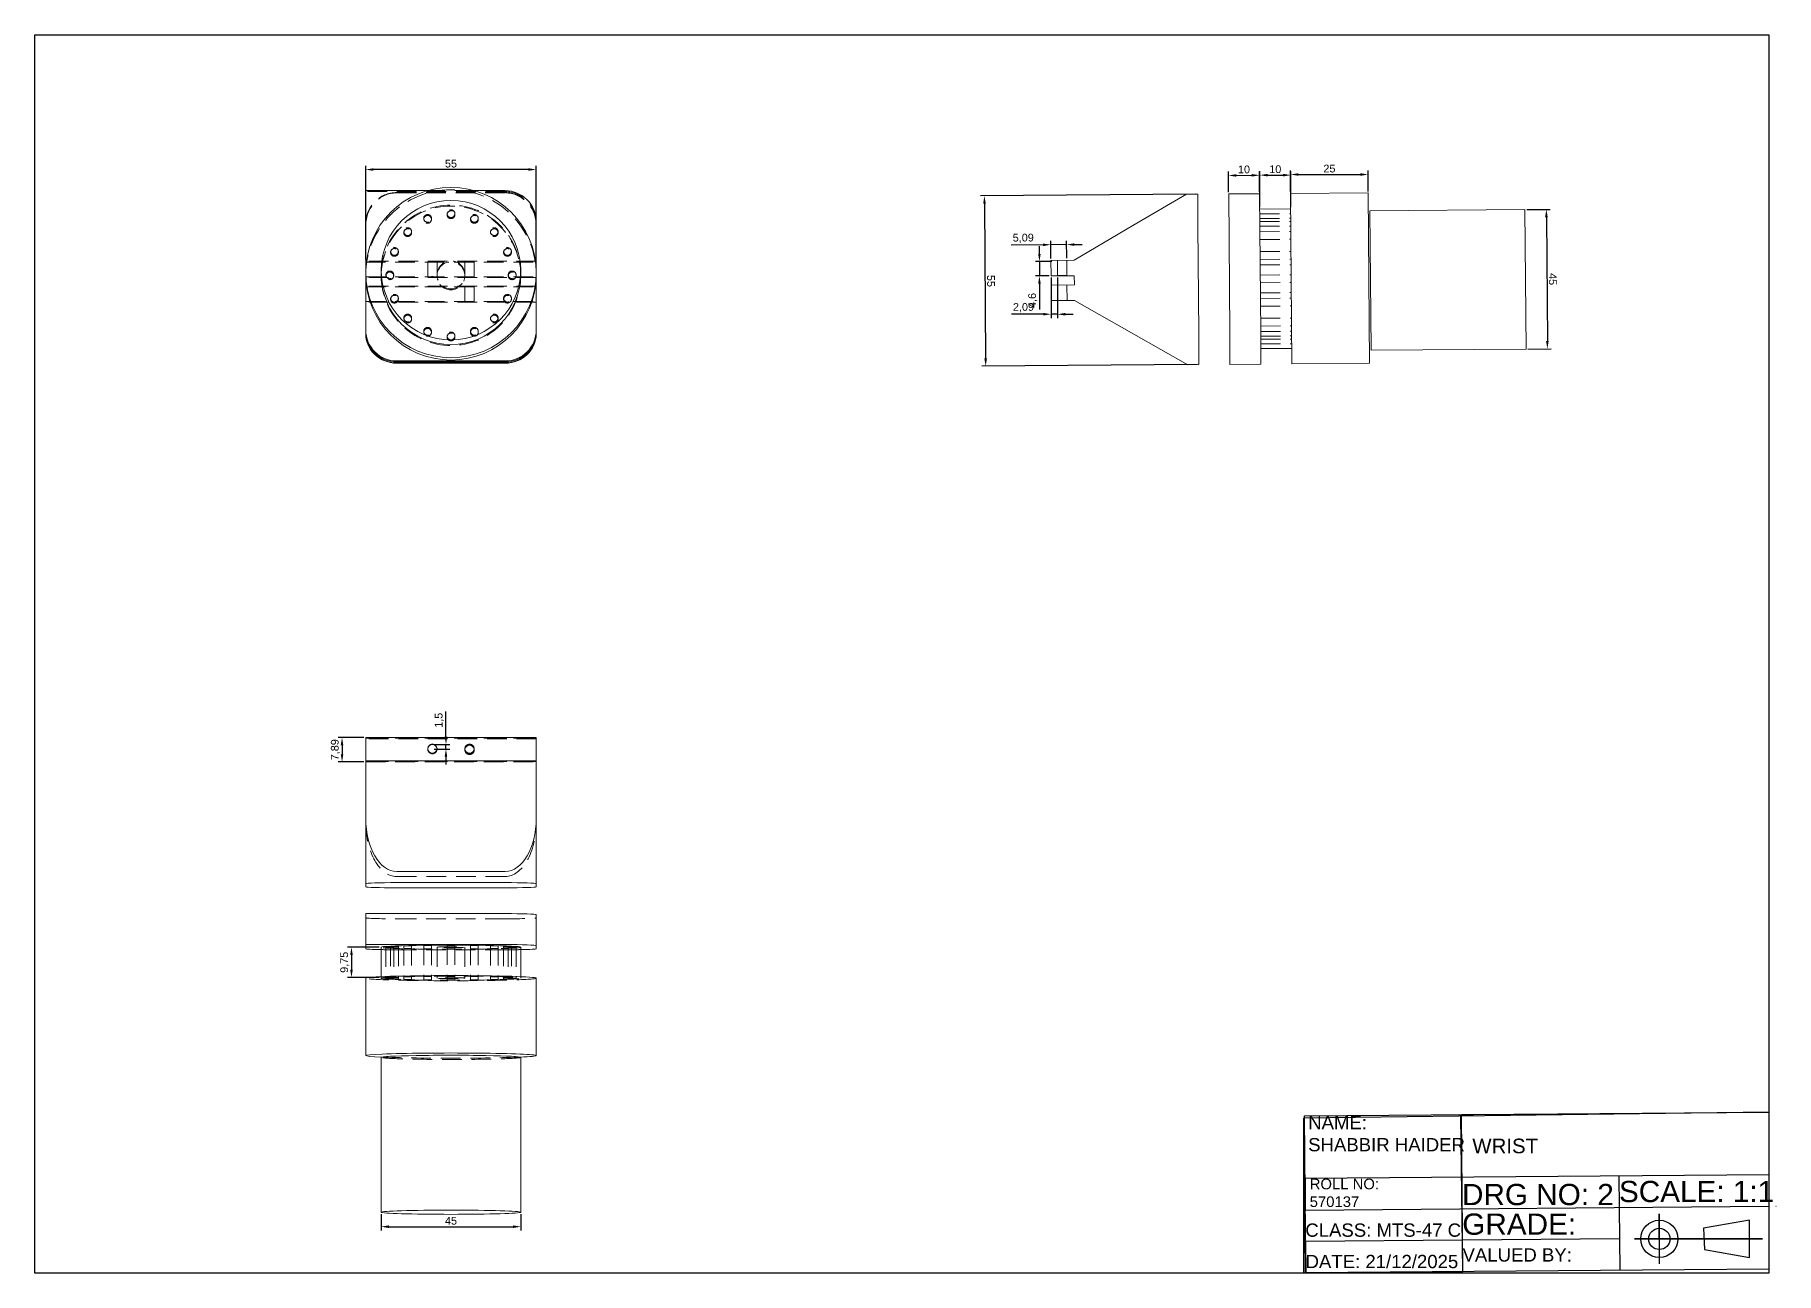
# Paper-space layout 'Layout1' of a CAD drawing. Header units: millimetres. Extents: x -141 to 421, y -103 to 296.
import ezdxf

# ---------------------------------------------------------------- set-up
doc = ezdxf.new("R2010")
doc.units = ezdxf.units.MM
doc.linetypes.add('HIDDENX2', pattern=[19.049999999999997, 12.7, -6.35])
doc.styles.get("Standard").update_dxf_attribs({"font": 'arial.ttf'})
doc.dimstyles.new('ISO-25', dxfattribs={"dimtxt": 2.5, "dimasz": 2.5, "dimexe": 1.25, "dimexo": 0.625, "dimtad": 1, "dimtxsty": 'Standard', "dimcen": 2.5, "dimadec": 0, "dimazin": 0, "dimtfac": 1, "dimtmove": 0, "dimatfit": 3, "dimfxl": 1, "dimarcsym": 0})

psp = doc.layouts.get("Layout1")

# ---------------------------------------------------------------- texts
at = {"attachment_point": 1}
for s, width, insert, char_height in [('NAME:\\PSHABBIR HAIDER', 50.79837299221261, (270.0947308598596, -52.63652309040127, 0.3510653999882087), 4.287210078065931), ('WRIST', 202.0871539170682, (323.0521701880758, -59.98055770981274, 3.895856875229136), 4.715931085872522), ('ROLL NO:\\P570137', 50.71652946169959, (270.5885685906687, -72.89039746287114, 0.3510653999882605), 3.429768062452742), ('ROLL NO:\\P570137', 50.71652946169959, (270.5885685906686, -72.89039746287112, 0.3510653999882605), 3.429768062452742), ('DRG NO: 2', 50.7165294616976, (319.7203725258026, -74.5823253185172, 0.351065399988169), 6.859536124905484), ('DRG NO: 2', 50.7165294616976, (319.7203725258025, -74.58232531851719, 0.351065399988169), 6.859536124905484), ('SCALE: 1:1', 50.71652946169563, (370.3550584569861, -73.6050972500208, 0.351065399988212), 6.859536124905484), ('SCALE: 1:1', 50.71652946169563, (370.355058456986, -73.60509725002079, 0.351065399988212), 6.859536124905484), ('GRADE:', 50.71652946169784, (319.8022160563155, -84.13829147545749, 0.35106539998819), 6.859536124905484), ('GRADE:', 50.71652946169784, (319.8022160563154, -84.13829147545748, 0.35106539998819), 6.859536124905484), ('CLASS: MTS-47 C', 50.71652946169873, (269.1675301251302, -87.36209745182657, 0.3510653999882605), 4.287210078065931), ('CLASS: MTS-47 C', 50.71652946169873, (269.16753012513, -87.36209745182656, 0.3510653999882605), 4.287210078065931), ('VALUED BY:', 50.71652946169843, (319.8840595868287, -95.36362574182293, 0.3510653999881878), 4.287210078065931), ('VALUED BY:', 50.71652946169843, (319.8840595868286, -95.36362574182291, 0.3510653999881878), 4.287210078065931), ('DATE: 21/12/2025', 50.71652946169878, (269.2493736556429, -97.48903463805982, 0.3510653999882417), 4.287210078065931), ('DATE: 21/12/2025', 50.71652946169878, (269.2493736556428, -97.4890346380598, 0.3510653999882417), 4.287210078065931)]:
    psp.add_mtext_dynamic_manual_height_columns(s, width=width, gutter_width=0.8574420156131856, heights=[0], dxfattribs=dict(at, insert=insert, char_height=char_height))

# ---------------------------------------------------------------- blocks, each defined once
blk = doc.blocks.new('A$Ce92154c6')
at = {"color": 0, "linetype": 'Continuous', "lineweight": 0}
for p, q in [((6.81979916004002, 125.6382978548224), (6.81979916004002, 140.6313862925624)), ((6.81979916004002, 140.6313862925622), (116.8197991600405, 140.6313862925622)), ((116.8197991600405, 125.6382978548224), (116.8197991600405, 140.6313862925624)), ((6.819799160040475, 125.6382978548224), (6.819799160040475, 88.21851277162)), ((116.8197991600405, 125.638297854822), (6.81979916004002, 125.638297854822)), ((116.8197991600405, 88.21851277162), (116.8197991600405, 125.6382978548224)), ((6.819799160040475, 88.21851277161977), (6.819799160040475, 46.34293447726418)), ((116.8197991600405, 46.34293447726418), (116.8197991600405, 88.21851277161977)), ((6.819799160040475, 44.21819597754416), (6.819799160040475, 46.34293447726441)), ((26.81979916004047, 54.20052633234536), (96.81979916004047, 54.20052633234536)), ((26.81979916004047, 46.95000262004146), (96.81979916004047, 46.95000262004146)), ((116.8197991600405, 46.34293447726418), (116.8197991600405, 44.21819597754393)), ((96.81979916004047, 43.61112783476688), (26.81979916004047, 43.61112783476688)), ((6.819799160040475, 26.95921803638817), (6.819799160040475, 6.968433452735098)), ((96.81979916004047, 26.95921803638817), (6.819799160040475, 26.95921803638817)), ((116.8197991600405, 6.361365309957819), (116.8197991600405, 26.35214989361089)), ((6.819799160040475, 6.968433452735098), (6.819799160040475, 4.236626810237794)), ((96.81979916004047, 6.968433452735098), (6.819799160040475, 6.968433452735098)), ((16.81979916004047, -13.73192951050282), (16.81979916004047, 5.298996060098034)), ((106.8197991600405, -13.73192951050282), (106.8197991600405, 5.298996060098034)), ((116.8197991600405, 4.236626810237794), (116.8197991600405, 6.361365309958046)), ((6.819799160040475, -14.69178852355503), (6.819799160040475, -64.66874998268804)), ((116.8197991600405, -14.69178852355503), (116.8197991600405, -64.66874998268804)), ((16.81979916004047, -165.7677849039308), (16.81979916004047, -65.81386198566474)), ((106.8197991600405, -165.7677849039308), (106.8197991600405, -65.81386198566497))]:
    blk.add_line(p, q, dxfattribs=at)
at = {"color": 0, "linetype": 'HIDDENX2', "lineweight": 0}
for p, q in [((116.8197991600405, 140.327852221174), (6.81979916004002, 140.327852221174)), ((6.81979916004002, 140.1457317783406), (116.81979916004, 140.1457317783406)), ((116.8197991600405, 139.8421977069518), (6.81979916004002, 139.8421977069518)), ((6.81979916004002, 125.3347637834333), (116.8197991600405, 125.3347637834333)), ((116.8197991600405, 125.1526433406002), (6.81979916004002, 125.1526433406002)), ((6.81979916004002, 124.8491092692116), (116.8197991600405, 124.8491092692116)), ((46.81979916004093, 133.1526433406004), (46.81979916004093, 133.4488906931749)), ((52.81979916004093, 133.1526433406004), (52.81979916004093, 133.4488906931749)), ((70.81979916004093, 133.4488906931786), (70.81979916004047, 133.1453566217904)), ((70.81979916004047, 132.9632361789575), (70.81979916004002, 132.6597021075695)), ((76.81979916004093, 133.4488906931713), (76.81979916004047, 133.1453566217831)), ((76.81979916004047, 132.9632361789502), (76.81979916004002, 132.6597021075622)), ((96.81979916004047, 50.86165154707078), (26.81979916004047, 50.86165154707078)), ((26.81979916004047, 23.62034325111381), (96.81979916004047, 23.62034325111381)), ((19.85364319057271, 5.298996060098034), (19.85364319057271, -14.69178852355526)), ((22.8578254329509, 5.75742490453581), (22.8578254329509, -14.23335967911726)), ((24.85364319057271, 5.298996060098034), (24.85364319057271, -14.69178852355526)), ((26.81979916004047, 3.629558667460515), (96.81979916004047, 3.629558667460515)), ((27.8578254329509, 5.75742490453581), (27.8578254329509, -14.23335967911726)), ((31.41301264666345, 6.146062113075686), (31.41301264666345, -13.84472247057738)), ((36.41301264666345, 6.146062113075686), (36.41301264666345, -13.84472247057738)), ((44.21675513138734, 6.405741193722861), (44.21675513138734, -13.58504338993043)), ((49.21675513138734, 6.405741193722861), (49.21675513138734, -13.58504338993043)), ((52.81979916004047, 5.298996060098034), (52.81979916004047, -14.69178852355526)), ((59.31979916003866, 6.496928360445054), (59.31979916003866, -13.49385622320824)), ((64.31979916003866, 6.496928360445054), (64.31979916003866, -13.49385622320824)), ((70.81979916004047, 5.298996060098034), (70.81979916004047, -14.69178852355526)), ((74.42284318869042, 6.405741193722861), (74.42284318869042, -13.58504338993043)), ((79.42284318869042, 6.405741193722861), (79.42284318869042, -13.58504338993043)), ((87.22658567341477, 6.146062113075914), (87.22658567341477, -13.84472247057738)), ((92.22658567341477, 6.146062113075914), (92.22658567341477, -13.84472247057738)), ((95.78177288712732, 5.75742490453581), (95.78177288712732, -14.23335967911726)), ((98.78595512950596, 5.298996060098034), (98.78595512950596, -14.69178852355503)), ((100.7817728871273, 5.75742490453581), (100.7817728871273, -14.23335967911726)), ((103.785955129506, 5.298996060098034), (103.785955129506, -14.69178852355526)), ((16.81979916004047, -14.69178852355503), (16.81979916004047, -13.73192951050282)), ((22.85782543295181, -14.23335967911726), (22.85782543295181, -15.15021736799281)), ((27.85782543295181, -14.23335967911726), (27.85782543295181, -15.15021736799281)), ((31.41301264666436, -13.84472247057738), (31.41301264666436, -15.53885457653291)), ((36.41301264666436, -13.84472247057738), (36.41301264666436, -15.53885457653291)), ((44.21675513138871, -13.58504338993043), (44.21675513138871, -15.79853365718009)), ((49.21675513138871, -13.58504338993043), (49.21675513138871, -15.79853365718009)), ((59.31979916004047, -13.49385622320824), (59.31979916004047, -15.88972082390228)), ((64.31979916004047, -13.49385622320824), (64.31979916004047, -15.88972082390228)), ((74.42284318869179, -13.58504338993043), (74.42284318869179, -15.79853365717986)), ((79.42284318869179, -13.58504338993043), (79.42284318869179, -15.79853365718009)), ((87.22658567341568, -13.84472247057738), (87.22658567341568, -15.53885457653291)), ((92.22658567341568, -13.84472247057738), (92.22658567341568, -15.53885457653291)), ((95.78177288712823, -14.23335967911726), (95.78177288712823, -15.15021736799281)), ((100.7817728871282, -14.23335967911726), (100.7817728871282, -15.15021736799281)), ((106.8197991600405, -14.69178852355503), (106.8197991600405, -13.73192951050282))]:
    blk.add_line(p, q, dxfattribs=at)
at = {"color": 0, "linetype": 'Continuous', "lineweight": 0, "extrusion": (0, 0, -1)}
for centre, major_axis, ratio, start_param, end_param in [((49.81979916004093, 133.4488906931749), (3, 0), 0.9995392291826581, -3.141592653589826, 3.14159265358976), ((73.81979916004047, 132.9632361789538), (-2.999999999999968, -2.626232564750808e-13), 0.9995392291826594, 0.08106850136900495, 3.060524152222861), ((26.81979916004047, 88.21851277161977), (0, 34.01798643927472), 0.5879242745805036, -3.141592653589793, -1.570796326794897), ((96.81979916004047, 88.21851277161977), (0, 34.01798643927472), 0.5879242745805036, 1.570796326794897, 3.141592653589793), ((26.81979916004093, 46.34293447726418), (-20.00000000000045, 1.380313148677476e-14), 0.03035340713885975, -2.467892556978768e-11, 1.570796326770172), ((96.81979916004002, 46.34293447726418), (20.00000000000045, -1.380313148677476e-14), 0.03035340713885975, -1.570796326794873, -2.242650509742816e-14), ((26.81979916004093, 44.21819597754416), (-20.00000000000045, 1.380313148677476e-14), 0.03035340713885975, -1.570796326794873, -2.242650509742816e-14), ((96.81979916004002, 44.21819597754416), (20.00000000000045, -1.380313148677476e-14), 0.03035340713885975, -2.467892556978768e-11, 1.570796326770172), ((26.81979916003957, 4.236626810237794), (-19.99999999999933, 0), 0.03035340713885976, -1.047197551196575, 5.395683899678261e-14), ((61.81979916004047, 5.298996060098034), (-45, 6.901565743387419e-15), 0.03035340713885992, -5.484501741648273e-12, 3.141592653584309), ((96.81979916004002, 6.361365309957819), (20.00000000000045, -1.380313148677476e-14), 0.03035340713885975, -1.570796326794873, -2.242650509742816e-14), ((96.81979916004138, 4.236626810237794), (19.99999999999932, 6.90156574338738e-15), 0.03035340713885976, 1.233943549222712e-11, 1.047197551208969), ((61.81979916004047, -14.69178852355503), (-55, 1.380313148677484e-14), 0.03035340713885993, -8.974154752650065e-12, 3.141592653580819), ((61.81979916004047, -65.81386198566497), (-45, 6.901565743387419e-15), 0.03035340713885992, -5.484501741648273e-12, 3.141592653584309), ((61.81979916004047, -165.7677849039308), (-45, 0), 0.03035340713885992, -3.141592653589793, 3.141592653589793)]:
    blk.add_ellipse(centre, major_axis=major_axis, ratio=ratio, start_param=start_param, end_param=end_param, dxfattribs=at)
at = {"color": 0, "linetype": 'Continuous', "lineweight": 0}
for centre, major_axis, ratio, start_param, end_param in [((49.81979916004093, 133.1526433406004), (3.000000000000098, 3.666511538824579e-14), 0.9995392291826581, 0.04941743072345279, 3.092175222866304), ((73.81979916004047, 133.1453566217867), (3.000000000000073, -2.064737270046635e-13), 0.9995392291826594, 0.05063396568982214, 3.090958687897039), ((73.81979916004002, 132.6597021075659), (2.999999999999934, -6.781242234410456e-13), 0.9995392291826598, 0.1319748400666673, 3.009617813521226), ((96.81979916004002, 26.35214989361111), (20.00000000000045, 1.441517274559514e-14), 0.03035340713885972, -2.467892556978768e-11, 1.570796326770172), ((61.81979916004047, -64.66874998268804), (55, 0), 0.03035340713885993, 0, 3.76516088786303), ((61.81979916004548, -64.66874998268804), (54.99999999999493, -1.110223024625157e-16), 0.03035340713885992, -0.6235682342732858, 9.103828801926284e-15)]:
    blk.add_ellipse(centre, major_axis=major_axis, ratio=ratio, start_param=start_param, end_param=end_param, dxfattribs=at)
at = {"color": 0, "linetype": 'Continuous', "lineweight": 0, "extrusion": (0, 0, -1)}
blk.add_ellipse((73.81979916004093, 133.4488906931747), major_axis=(-3, -2.271589333853334e-13), ratio=0.9995392291826581, dxfattribs=at)
at = {"color": 0, "linetype": 'HIDDENX2', "lineweight": 0}
for centre, major_axis, ratio, start_param, end_param in [((49.81979916004093, 133.1526433406007), (-3, -1.13634454144478e-13), 0.9995392291826583, -3.819167204710538e-14, 3.191010084313159), ((49.81979916042337, 133.1526433405929), (-3.000000000382214, 1.573741137406159e-14), 0.9995392291826583, -0.04941743071966886, -2.484845662564794e-12), ((73.81979916004002, 132.6597021075659), (-2.999999999999939, 7.889799924498675e-12), 0.9995392291826576, -0.1319748400661807, 3.141592653592481), ((73.81979916004047, 133.1453566217867), (-3.000000000000075, 7.644135324724743e-12), 0.9995392291826574, -0.05063396569024103, 3.141592653592424), ((73.81979916001865, 132.659702107564), (3.000000000021146, 2.073828788136724e-12), 0.9995392291826583, -9.769962616701378e-15, 0.1319748400654707), ((73.8197991596503, 133.1453566217783), (3.000000000390401, 8.735648662356751e-12), 0.9995392291826583, -3.463895836830488e-14, 0.05063396568305104), ((26.81979916004047, 86.09377427189975), (0, 35.23212272482912), 0.5676637810388134, 1.570796326794897, 3.141592653589793), ((96.81979916004047, 86.09377427189975), (0, 35.23212272482912), 0.5676637810388134, -3.141592653589793, -1.570796326794897), ((26.81979916004093, 24.22741139389086), (-20.00000000000045, -1.441517274559514e-14), 0.03035340713885972, -2.467892556978768e-11, 1.570796326770172), ((96.81979916004002, 24.22741139389086), (20.00000000000045, 1.319109022795436e-14), 0.03035340713885972, -1.570796326794873, -2.242650509742816e-14), ((22.35364319057271, 5.298996060098034), (-2.5, 0), 0.03035340713885992, -1.570796326794897, 4.71238898038469), ((25.3578254329509, 5.75742490453581), (2.5, 0), 0.03035340713885992, -1.570796326794897, 4.71238898038469), ((25.35782543295181, 4.840567215660258), (2.5, 0), 0.03035340713885992, -1.570796326794897, 4.71238898038469), ((33.91301264666345, 6.146062113075686), (2.5, 0), 0.03035340713885992, -1.570796326794897, 4.71238898038469), ((33.91301264666436, 4.451930007120382), (-2.5, 0), 0.03035340713885992, -1.570796326794897, 4.71238898038469), ((46.71675513138734, 6.405741193722861), (-2.5, 0), 0.03035340713885992, -1.570796326794897, 4.71238898038469), ((46.71675513138871, 4.192250926473207), (-2.5, 0), 0.03035340713885992, -1.570796326794897, 4.71238898038469), ((61.81979916004047, 5.298996060098034), (-9, 0), 0.03035340713885992, -1.570796326794897, 4.71238898038469), ((61.81979916003866, 6.496928360445054), (2.5, 0), 0.03035340713885992, -1.570796326794897, 4.71238898038469), ((61.81979916004047, 4.101063759751014), (2.5, 0), 0.03035340713885992, -1.570796326794897, 4.71238898038469), ((76.92284318869042, 6.405741193722861), (2.5, 0), 0.03035340713885992, -1.570796326794897, 4.71238898038469), ((98.28177288712732, 5.75742490453581), (2.5, 0), 0.03035340713885992, -1.570796326794897, 4.71238898038469), ((61.81979916004047, -64.66874998268804), (54.99999999999979, 1.720845688168993e-13), 0.03035340713885993, -2.518024419316675, -0.6235682342733564)]:
    blk.add_ellipse(centre, major_axis=major_axis, ratio=ratio, start_param=start_param, end_param=end_param, dxfattribs=at)
at = {"color": 0, "linetype": 'HIDDENX2', "lineweight": 0, "extrusion": (0, 0, -1)}
for centre, major_axis, ratio, start_param, end_param in [((73.81979916004047, 132.963236178954), (3, 1.351415019372101e-13), 0.9995392291826571, -2.842170943040401e-14, 3.222661154958674), ((73.8197991601578, 132.9632361789584), (2.999999999882675, -4.132805209167145e-14), 0.9995392291826581, -0.08106850136876087, 1.400740634593944e-12), ((61.81979916004047, 5.298996060098034), (45, 0), 0.03035340713885992, 0, 3.141592653589793), ((26.81979916003957, 4.236626810237567), (-19.99999999999681, 1.674627947109559e-17), 0.03035340713885976, -1.570796326794942, -1.047197551196555), ((96.81979916004138, 4.236626810237567), (-19.99999999999677, 6.289413434501512e-14), 0.03035340713885976, -2.094395102393269, -1.570796326794882), ((61.81979916004002, -14.69178852355503), (55.00000000000045, 0), 0.03035340713885992, 0, 3.141592653589793), ((61.81979916004047, -14.69178852355503), (-45, 0), 0.03035340713885992, -3.141592653589793, 3.141592653589793), ((22.35364319057271, -14.69178852355503), (2.5, 0), 0.03035340713885992, -4.71238898038469, 1.570796326794897), ((25.3578254329509, -14.23335967911726), (-2.5, 0), 0.03035340713885992, -4.71238898038469, 1.570796326794897), ((25.35782543295181, -15.15021736799281), (-2.5, 0), 0.03035340713885992, -4.71238898038469, 1.570796326794897), ((33.91301264666345, -13.84472247057738), (-2.5, 0), 0.03035340713885992, -4.71238898038469, 1.570796326794897), ((33.91301264666436, -15.53885457653291), (2.5, 0), 0.03035340713885992, -4.71238898038469, 1.570796326794897), ((46.71675513138734, -13.58504338993043), (2.5, 0), 0.03035340713885992, -4.71238898038469, 1.570796326794897), ((46.71675513138871, -15.79853365717986), (2.5, 0), 0.03035340713885992, -4.71238898038469, 1.570796326794897), ((61.81979916004047, -14.69178852355503), (9, 0), 0.03035340713885992, -4.71238898038469, 1.570796326794897), ((61.81979916003866, -13.49385622320824), (-2.5, 0), 0.03035340713885992, -4.71238898038469, 1.570796326794897), ((61.81979916004047, -15.88972082390205), (-2.5, 0), 0.03035340713885992, -4.71238898038469, 1.570796326794897), ((76.92284318869042, -13.58504338993043), (-2.5, 0), 0.03035340713885992, -4.71238898038469, 1.570796326794897), ((76.92284318869179, -15.79853365717986), (2.5, 0), 0.03035340713885992, -3.141592653589793, 3.141592653589793), ((89.72658567341477, -13.84472247057738), (-2.5, 0), 0.03035340713885992, -3.141592653589793, 3.141592653589793), ((89.72658567341568, -15.53885457653291), (-2.5, 0), 0.03035340713885992, -3.141592653589793, 3.141592653589793), ((98.28177288712732, -14.23335967911726), (-2.5, 0), 0.03035340713885992, -4.71238898038469, 1.570796326794897), ((98.28177288712823, -15.15021736799281), (2.5, 0), 0.03035340713885992, -3.141592653589793, 3.141592653589793), ((101.285955129506, -14.69178852355503), (2.5, 0), 0.03035340713885992, -3.141592653589793, 3.141592653589793), ((61.81979916004047, -65.81386198566497), (45, 0), 0.03035340713885992, 0, 3.141592653589793)]:
    blk.add_ellipse(centre, major_axis=major_axis, ratio=ratio, start_param=start_param, end_param=end_param, dxfattribs=at)
at = {"color": 0, "linetype": 'HIDDENX2', "lineweight": 0}
for centre, major_axis in [((76.92284318869179, 4.192250926473207), (2.5, 0)), ((89.72658567341477, 6.146062113075914), (-2.5, 0)), ((89.72658567341568, 4.451930007120382), (-2.5, 0)), ((98.28177288712823, 4.840567215660258), (2.5, 0)), ((101.285955129506, 5.298996060098034), (2.5, 0))]:
    blk.add_ellipse(centre, major_axis=major_axis, ratio=0.03035340713885992, dxfattribs=at)
blk = doc.blocks.new('A$Cf4b55c4f')
at = {"color": 0, "linetype": 'Continuous', "lineweight": 0, "extrusion": (-2.220446049250313e-16, 1, -2.220446049250312e-16)}
for p, q in [((-1641.441812806615, 584.2120580188956), (-1621.451028222962, 584.8191261616728)), ((-1621.451028222962, 584.8191261616729), (-1618.719221580464, 494.8605955352336)), ((-1601.460243639309, 585.426194304451), (-1551.483282180176, 586.943864661394)), ((-1601.460243639309, 585.426194304451), (-1598.121368854034, 475.4768790943585)), ((-1548.144407394901, 476.9945494513015), (-1551.483282180176, 586.943864661394)), ((-1702.701107541846, 562.3425528749978), (-1668.683121102572, 583.3848103255975)), ((-1661.432597390268, 583.6049898761183), (-1668.683121102572, 583.3848103255974)), ((-1661.432597390268, 583.6049898761185), (-1660.825529247491, 563.6142052924653)), ((-1641.441812806615, 584.2120580188956), (-1638.710006164118, 494.2535273924564)), ((-1601.15670956792, 575.4308020126243), (-1621.147494151573, 574.8237338698472)), ((-1450.080713187544, 578.4661427265103), (-1550.03463610581, 575.4308020126243)), ((-1550.03463610581, 575.4308020126243), (-1547.302829463313, 485.4722713861852)), ((-1450.080713187544, 578.4661427265103), (-1447.348906545047, 488.5076121000711)), ((-1740.120892625049, 539.1960696793379), (-1702.701107541847, 562.3425528749976)), ((-1658.700790747771, 493.6464592496792), (-1660.825529247491, 563.6142052924653)), ((-1740.120892625049, 539.1960696793379), (-1755.113981062789, 538.7407685722551)), ((-1754.810446991401, 528.7453762804286), (-1755.113981062789, 538.7407685722551)), ((-1739.817358553661, 529.2006773875115), (-1754.810446991401, 528.7453762804287)), ((-1739.635238110827, 523.2034420124158), (-1739.81735855366, 529.2006773875115)), ((-1739.635238110827, 523.2034420124158), (-1754.628326548567, 522.748140905333)), ((-1754.324792477179, 512.752748613506), (-1754.628326548567, 522.7481409053325)), ((-1739.331704039439, 513.208049720589), (-1754.324792477179, 512.7527486135061)), ((-1700.576369042126, 492.3748068322117), (-1739.331704039439, 513.2080497205889)), ((-1618.719221580464, 494.8605955352338), (-1618.112153437687, 474.8698109515806)), ((-1665.344246317297, 473.4354951155051), (-1700.576369042126, 492.3748068322117)), ((-1658.700790747771, 493.6464592496792), (-1658.093722604994, 473.655674666026)), ((-1638.10293802134, 474.2627428088033), (-1638.710006164118, 494.2535273924565)), ((-1598.424902925423, 485.4722713861852), (-1618.415687509076, 484.865203243408)), ((-1447.348906545047, 488.5076121000711), (-1547.302829463313, 485.4722713861852)), ((-1665.344246317297, 473.435495115505), (-1658.093722604994, 473.6556746660259)), ((-1638.10293802134, 474.2627428088032), (-1618.112153437688, 474.8698109515803)), ((-1598.121368854034, 475.4768790943585), (-1548.144407394901, 476.9945494513015))]:
    blk.add_line(p, q, dxfattribs=at)
at = {"color": 0, "linetype": 'HIDDENX2', "lineweight": 0, "extrusion": (-2.220446049250313e-16, 1, -2.220446049250312e-16)}
for p, q in [((-1621.055406648519, 571.7912877461068), (-1601.064622064865, 572.398355888884)), ((-1620.964219481797, 568.7884897432356), (-1600.973434898143, 569.3955578860127)), ((-1620.903639612824, 566.7935916001935), (-1600.912855029171, 567.4006597429707)), ((-1620.812452446102, 563.7907935973222), (-1600.821667862449, 564.3978617400994)), ((-1620.70454040115, 560.2372445101277), (-1600.713755817496, 560.8443126529048)), ((-1620.552773365455, 555.2395483642143), (-1600.561988781802, 555.8466165069915)), ((-1620.31590319261, 547.4394016162929), (-1600.325118608956, 548.0464697590701)), ((-1620.164136156915, 542.4417054703796), (-1600.173351573262, 543.0487736131568)), ((-1620.054771494575, 538.8403216192714), (-1600.063986910921, 539.4473897620486)), ((-1750.633855798375, 529.1123817909993), (-1750.930103150949, 538.8678220644738)), ((-1747.635238110827, 529.2034420124158), (-1750.633855798375, 529.1123817909993)), ((-1750.633855798376, 529.1123817909993), (-1750.626569079561, 528.8724297726494)), ((-1744.636620423279, 529.2945022338324), (-1747.635238110827, 529.2034420124158)), ((-1744.636620423279, 529.2945022338324), (-1744.932867775854, 539.0499425073069)), ((-1744.63662042328, 529.2945022338324), (-1744.629333704466, 529.0545502154825)), ((-1619.857474348172, 532.3433166295828), (-1599.866689764518, 532.9503847723599)), ((-1750.444448636728, 522.8751943975515), (-1750.140914565341, 512.8798021057269)), ((-1744.447213261632, 523.0573148403846), (-1744.143679190245, 513.06192254856)), ((-1619.705707312477, 527.3456204836694), (-1599.714922728825, 527.9526886264466)), ((-1619.508410166075, 520.8486154939835), (-1599.517625582422, 521.4556836367607)), ((-1619.399045503734, 517.2472316428729), (-1599.408260920081, 517.85429978565)), ((-1619.24727846804, 512.2495354969595), (-1599.256493884387, 512.8566036397367)), ((-1619.010408295194, 504.4493887490383), (-1599.019623711541, 505.0564568918155)), ((-1618.8586412595, 499.451692603125), (-1598.867856675847, 500.0587607459022)), ((-1618.750729214547, 495.8981435159311), (-1598.759944630894, 496.5052116587083)), ((-1618.659542047825, 492.8953455130605), (-1598.668757464172, 493.5024136558377)), ((-1618.598962178853, 490.9004473700178), (-1598.6081775952, 491.507515512795)), ((-1618.50777501213, 487.8976493671472), (-1598.516990428477, 488.5047175099244))]:
    blk.add_line(p, q, dxfattribs=at)
blk = doc.blocks.new('A$C9f28d425')
at = {"color": 0, "linetype": 'Continuous', "lineweight": 0, "extrusion": (0, 1, -2.220446049250313e-16)}
for p, q in [((2997.985749788844, 625.2811543725103), (2997.985749788844, 572.4312352671852)), ((3037.842754719961, 625.2811543725103), (2997.985749788844, 625.2811543725103)), ((3087.985749788844, 625.2811543725103), (3068.128744857728, 625.2811543725103)), ((3107.985749788844, 572.4312352671853), (3107.985749788844, 605.2903697888572)), ((3007.985749788844, 573.9489056241281), (3007.985749788844, 570.9135649102421)), ((3097.985749788844, 573.9489056241281), (3097.985749788844, 570.9135649102421)), ((2997.985749788844, 570.9135649102421), (2997.985749788844, 572.4312352671851)), ((2997.985749788844, 570.9135649102421), (2997.985749788844, 535.322623746071)), ((3107.985749788844, 570.9135649102421), (3107.985749788844, 572.4312352671851)), ((3107.985749788844, 535.3226237460711), (3107.985749788844, 570.9135649102423)), ((2997.985749788844, 535.3226237460711), (2997.985749788844, 534.715555603294)), ((2997.985749788844, 534.1084874605166), (2997.985749788844, 534.7155556032938)), ((2997.985749788844, 534.1084874605166), (2997.985749788844, 532.8368350430491)), ((3107.985749788844, 534.7155556032939), (3107.985749788844, 535.322623746071)), ((3107.985749788844, 534.7155556032936), (3107.985749788844, 534.1084874605165)), ((3107.985749788844, 532.8368350430491), (3107.985749788844, 534.1084874605166)), ((3017.985749788844, 515.3318391624179), (3087.985749788844, 515.3318391624179)), ((3017.985749788844, 514.7247710196406), (3087.985749788844, 514.7247710196406)), ((3087.985749788844, 514.1177028768633), (3017.985749788844, 514.1177028768633)), ((3087.985749788844, 513.8975233263424), (3017.985749788844, 513.8975233263424))]:
    blk.add_line(p, q, dxfattribs=at)
at = {"color": 0, "linetype": 'HIDDENX2', "lineweight": 0, "extrusion": (0, 1, -2.220446049250313e-16)}
for p, q in [((3087.985749788844, 624.674086229733), (2997.985749788844, 624.674086229733)), ((3017.985749788844, 624.0670180869557), (3087.985749788844, 624.0670180869557)), ((3017.985749788844, 623.8468385364348), (3087.985749788844, 623.8468385364348)), ((3068.128744857728, 625.2811543725103), (3037.842754719961, 625.2811543725103)), ((3035.382705760191, 606.7516698811163), (3035.382705760191, 607.3587380238935)), ((3040.382705760191, 606.7516698811163), (3040.382705760191, 607.3587380238935)), ((3050.485749788842, 609.7544678839876), (3050.485749788842, 610.3615360267647)), ((3055.485749788842, 609.7544678839876), (3055.485749788842, 610.3615360267647)), ((3065.588793817494, 606.751669881117), (3065.588793817494, 607.3587380238941)), ((3070.588793817494, 606.751669881117), (3070.588793817494, 607.3587380238941)), ((3022.578963275467, 598.2004246480084), (3022.578963275467, 598.8074927907855)), ((3027.578963275467, 598.2004246480084), (3027.578963275467, 598.8074927907855)), ((3078.392536302219, 598.2004246480097), (3078.392536302219, 598.8074927907869)), ((3083.392536302219, 598.2004246480097), (3083.392536302219, 598.8074927907869)), ((3014.023776061755, 585.4025817541736), (3014.023776061755, 586.0096498969508)), ((3019.023776061755, 585.4025817541736), (3019.023776061755, 586.0096498969508)), ((3086.947723515931, 585.4025817541752), (3086.947723515931, 586.0096498969524)), ((3091.947723515931, 585.4025817541752), (3091.947723515931, 586.0096498969524)), ((3107.985749788844, 579.6580978901753), (2997.985749788844, 579.6580978901753)), ((2997.985749788844, 579.2027967830924), (3107.985749788844, 579.2027967830924)), ((3037.985749788845, 569.6654702232532), (3037.985749788845, 579.4209104967275)), ((3043.985749788845, 570.913564910242), (3043.985749788845, 579.4209104967277)), ((3061.985749788845, 579.4209104967277), (3061.985749788844, 570.913564910242)), ((3067.985749788845, 579.4209104967255), (3067.985749788844, 569.4255182049031)), ((2997.985749788844, 569.6627055983489), (3107.985749788844, 569.6627055983489)), ((3107.985749788844, 569.207404491266), (2997.985749788844, 569.207404491266)), ((3107.985749788844, 563.665470223253), (2997.985749788844, 563.665470223253)), ((2997.985749788844, 563.21016911617), (3107.985749788844, 563.21016911617)), ((3007.985749788844, 570.9135649102421), (3007.985749788844, 570.306496767465)), ((3011.019593819376, 570.3064967674635), (3011.019593819376, 570.9135649102407)), ((3016.019593819376, 570.3064967674635), (3016.019593819376, 570.9135649102407)), ((3043.985749788844, 570.3064967674649), (3043.985749788844, 570.913564910242)), ((3043.985749788845, 569.6654702232532), (3043.985749788845, 570.3064967674649)), ((3061.985749788844, 570.3064967674649), (3061.985749788844, 570.913564910242)), ((3061.985749788844, 570.3064967674649), (3061.985749788844, 569.4255182049034)), ((3061.985749788844, 563.4282828298054), (3061.985749788844, 553.4328905379808)), ((3067.985749788844, 563.4282828298052), (3067.985749788844, 553.4328905379806)), ((3089.95190575831, 570.3064967674653), (3089.95190575831, 570.9135649102425)), ((3094.95190575831, 570.3064967674653), (3094.95190575831, 570.9135649102425)), ((3097.985749788844, 570.9135649102421), (3097.985749788844, 570.306496767465)), ((2997.985749788844, 553.6700779314264), (3107.985749788844, 553.6700779314264)), ((3107.985749788844, 553.2147768243434), (2997.985749788844, 553.2147768243434)), ((3014.023776061756, 555.2104117807536), (3014.023776061756, 555.8174799235308)), ((3019.023776061756, 555.2104117807536), (3019.023776061756, 555.8174799235308)), ((3086.947723515932, 555.2104117807552), (3086.947723515932, 555.8174799235323)), ((3091.947723515932, 555.2104117807552), (3091.947723515932, 555.8174799235323)), ((3022.578963275468, 542.4125688869191), (3022.578963275468, 543.0196370296962)), ((3027.578963275468, 542.4125688869191), (3027.578963275468, 543.0196370296962)), ((3078.392536302219, 542.4125688869204), (3078.392536302219, 543.0196370296976)), ((3083.392536302219, 542.4125688869204), (3083.392536302219, 543.0196370296976)), ((3035.382705760192, 533.8613236538118), (3035.382705760192, 534.468391796589)), ((3040.382705760192, 533.8613236538118), (3040.382705760192, 534.468391796589)), ((3050.485749788844, 530.8585256509413), (3050.485749788844, 531.4655937937184)), ((3055.485749788844, 530.8585256509413), (3055.485749788844, 531.4655937937184)), ((3065.588793817496, 533.8613236538125), (3065.588793817496, 534.4683917965897)), ((3070.588793817496, 533.8613236538125), (3070.588793817496, 534.4683917965897))]:
    blk.add_line(p, q, dxfattribs=at)
at = {"color": 0, "linetype": 'Continuous', "lineweight": 0}
for centre, major_axis, ratio, start_param, end_param in [((3052.985749788844, 572.4312352671851), (-55, 0), 0.9995392291826581, -3.141592653589793, 3.141592653589793), ((3017.985749788845, 534.7155556032943), (-20.00000000000045, -4.545192304764644e-13), 0.9995392291826584, 0, 1.570796326794851), ((3017.985749788844, 532.8368350430491), (-20, 0), 0.9469655858353294, 0, 1.570796326794897), ((3087.985749788844, 534.7155556032943), (20.00000000000045, 4.545564026793602e-13), 0.9995392291826584, -1.570796326794897, -4.551914400963142e-14), ((3087.985749788844, 532.8368350430491), (-20, 0), 0.9469655858353294, -4.71238898038469, -3.141592653589793)]:
    blk.add_ellipse(centre, major_axis=major_axis, ratio=ratio, start_param=start_param, end_param=end_param, dxfattribs=at)
at = {"color": 0, "linetype": 'HIDDENX2', "lineweight": 0, "extrusion": (7.006492321624085e-46, -2.220446049250312e-16, -1)}
blk.add_ellipse((3052.985749788844, 570.9135649102421), major_axis=(-55, 4.54537816577912e-13), ratio=0.9995392291826581, start_param=0, end_param=3.141592653589793, dxfattribs=at)
at = {"color": 0, "linetype": 'HIDDENX2', "lineweight": 0, "extrusion": (-1.401298464324817e-45, -2.220446049250313e-16, -1)}
for centre, major_axis, start_param, end_param in [((3017.985749788845, 604.0762335033022), (-20.00000000000045, 4.545378165779123e-13), 0, 1.570796326794851), ((3087.985749788844, 604.0762335033022), (20.00000000000045, -4.545378165779123e-13), -1.570796326794897, -4.551914400963142e-14)]:
    blk.add_ellipse(centre, major_axis=major_axis, ratio=0.9995392291826584, start_param=start_param, end_param=end_param, dxfattribs=at)
at = {"color": 0, "linetype": 'HIDDENX2', "lineweight": 0}
for centre, major_axis, ratio, start_param, end_param in [((3017.985749788844, 602.8045810858351), (0, -21.04225745059975), 0.950468363337602, -3.141592653589793, -1.570796326794897), ((3087.985749788844, 604.6833016460795), (20.00000000000045, 4.545192304764644e-13), 0.9995392291826584, 0, 1.570796326794851), ((3087.985749788844, 602.8045810858351), (0, -21.04225745059975), 0.950468363337602, 1.570796326794897, 3.141592653589793), ((3037.882705760191, 606.7516698811163), (-2.5, 0), 0.9995392291826581, -1.570796326794897, 4.71238898038469), ((3052.985749788842, 609.7544678839876), (2.5, 0), 0.9995392291826581, -1.570796326794897, 4.71238898038469), ((3068.088793817494, 606.751669881117), (2.5, 0), 0.9995392291826581, -1.570796326794897, 4.71238898038469), ((3025.078963275467, 598.2004246480084), (2.5, 0), 0.9995392291826581, -1.570796326794897, 4.71238898038469), ((3016.523776061755, 585.4025817541736), (2.5, 0), 0.9995392291826581, -1.570796326794897, 4.71238898038469), ((3089.447723515931, 585.4025817541752), (2.5, 0), 0.9995392291826581, -1.570796326794897, 4.71238898038469), ((3040.985749788845, 579.4209104967277), (3, 0), 0.03035340713886378, -3.141592653589826, 3.14159265358976), ((3052.985749788844, 570.3064967674649), (-9, 0), 0.999539229182658, -1.570796326794897, 4.71238898038469), ((3013.519593819376, 570.3064967674635), (-2.5, 0), 0.9995392291826581, -1.570796326794897, 4.71238898038469), ((3064.985749788844, 563.4282828298054), (-3, 1.138634785943271e-13), 0.03035340713886378, -3.14159265358975, 3.141592653589837), ((3016.523776061756, 555.2104117807536), (2.5, 0), 0.9995392291826581, -1.570796326794897, 4.71238898038469), ((3025.078963275468, 542.4125688869191), (-2.5, 0), 0.9995392291826581, -1.570796326794897, 4.71238898038469), ((3037.882705760192, 533.8613236538118), (-2.5, 0), 0.9995392291826581, -1.570796326794897, 4.71238898038469), ((3052.985749788844, 530.8585256509413), (2.5, 0), 0.9995392291826581, -1.570796326794897, 4.71238898038469)]:
    blk.add_ellipse(centre, major_axis=major_axis, ratio=ratio, start_param=start_param, end_param=end_param, dxfattribs=at)
at = {"color": 0, "linetype": 'Continuous', "lineweight": 0, "extrusion": (0, -2.220446049250313e-16, -1)}
for centre, major_axis, ratio, start_param in [((3052.985749788844, 573.9489056241281), (-45, 0), 0.999539229182658, -3.141592653589793), ((3052.985749788844, 570.9135649102421), (55.00000000000045, 0), 0.9995392291826581, 0), ((3052.985749788844, 570.9135649102421), (45, 0), 0.999539229182658, 0)]:
    blk.add_ellipse(centre, major_axis=major_axis, ratio=ratio, start_param=start_param, end_param=3.141592653589793, dxfattribs=at)
at = {"color": 0, "linetype": 'Continuous', "lineweight": 0, "extrusion": (-1.401298464324817e-45, -2.220446049250313e-16, -1)}
for centre, major_axis, start_param, end_param in [((3087.985749788844, 605.2903697888568), (20.00000000000045, -4.545378165779123e-13), -1.570796326794897, -4.551914400963142e-14), ((3017.985749788845, 535.3226237460716), (-20.00000000000045, 4.545378165779123e-13), -1.570796326794897, -4.551914400963142e-14), ((3017.985749788845, 534.108487460517), (-20.00000000000045, 4.545378165779123e-13), -1.570796326794897, -4.551914400963142e-14), ((3087.985749788844, 535.3226237460716), (20.00000000000045, -4.545378165779123e-13), 0, 1.570796326794851), ((3087.985749788844, 534.108487460517), (20.00000000000045, -4.545378165779123e-13), 0, 1.570796326794851)]:
    blk.add_ellipse(centre, major_axis=major_axis, ratio=0.9995392291826584, start_param=start_param, end_param=end_param, dxfattribs=at)
at = {"color": 0, "linetype": 'HIDDENX2', "lineweight": 0, "extrusion": (-3.503246160812043e-46, -2.220446049250313e-16, -1)}
blk.add_ellipse((3052.985749788844, 570.9135649102421), major_axis=(-44.99999999999953, -4.545378165779121e-13), ratio=0.999539229182658, start_param=4.660611926263638e-18, end_param=3.141592653589793, dxfattribs=at)
at = {"color": 0, "linetype": 'HIDDENX2', "lineweight": 0, "extrusion": (0, -2.220446049250313e-16, -1)}
for centre, major_axis, ratio, start_param, end_param in [((3052.985749788844, 570.3064967674649), (-45, 0), 0.999539229182658, -3.141592653589793, 3.141592653589793), ((3037.882705760191, 607.3587380238936), (2.5, 0), 0.9995392291826581, -4.71238898038469, 1.570796326794897), ((3052.985749788842, 610.3615360267648), (-2.5, 0), 0.9995392291826581, -4.71238898038469, 1.570796326794897), ((3068.088793817494, 607.3587380238943), (-2.5, 0), 0.9995392291826581, -4.71238898038469, 1.570796326794897), ((3025.078963275467, 598.8074927907857), (-2.5, 0), 0.9995392291826581, -4.71238898038469, 1.570796326794897), ((3080.892536302219, 598.807492790787), (-2.5, 0), 0.9995392291826581, -3.141592653589793, 3.141592653589793), ((3016.523776061755, 586.0096498969509), (-2.5, 0), 0.9995392291826581, -4.71238898038469, 1.570796326794897), ((3089.447723515931, 586.0096498969525), (-2.5, 0), 0.9995392291826581, -4.71238898038469, 1.570796326794897), ((3013.519593819376, 570.9135649102408), (2.5, 0), 0.9995392291826581, -4.71238898038469, 1.570796326794897), ((3052.985749788844, 570.9135649102421), (9, 0), 0.999539229182658, -4.71238898038469, 1.570796326794897), ((3092.45190575831, 570.9135649102426), (2.5, 0), 0.9995392291826581, -3.141592653589793, 3.141592653589793), ((3016.523776061756, 555.8174799235309), (-2.5, 0), 0.9995392291826581, -4.71238898038469, 1.570796326794897), ((3089.447723515932, 555.8174799235325), (2.5, 0), 0.9995392291826581, -3.141592653589793, 3.141592653589793), ((3025.078963275468, 543.0196370296964), (2.5, 0), 0.9995392291826581, -4.71238898038469, 1.570796326794897), ((3080.892536302219, 543.0196370296977), (-2.5, 0), 0.9995392291826581, -3.141592653589793, 3.141592653589793), ((3037.882705760192, 534.4683917965891), (2.5, 0), 0.9995392291826581, -4.71238898038469, 1.570796326794897), ((3052.985749788844, 531.4655937937185), (-2.5, 0), 0.9995392291826581, -4.71238898038469, 1.570796326794897), ((3068.088793817496, 534.4683917965898), (2.5, 0), 0.9995392291826581, -3.141592653589793, 3.141592653589793)]:
    blk.add_ellipse(centre, major_axis=major_axis, ratio=ratio, start_param=start_param, end_param=end_param, dxfattribs=at)
at = {"color": 0, "linetype": 'HIDDENX2', "lineweight": 0}
for centre, major_axis, ratio in [((3080.892536302219, 598.2004246480097), (-2.5, 0), 0.9995392291826581), ((3064.985749788845, 579.4209104967255), (-3, 1.138634785943271e-13), 0.03035340713886378), ((3092.45190575831, 570.3064967674653), (2.5, 0), 0.9995392291826581), ((3089.447723515932, 555.2104117807552), (2.5, 0), 0.9995392291826581), ((3080.892536302219, 542.4125688869204), (-2.5, 0), 0.9995392291826581), ((3068.088793817496, 533.8613236538125), (2.5, 0), 0.9995392291826581)]:
    blk.add_ellipse(centre, major_axis=major_axis, ratio=ratio, dxfattribs=at)
at = {"color": 0, "linetype": 'HIDDENX2', "lineweight": 0, "extrusion": (0, -2.220446049250312e-16, -1)}
blk.add_ellipse((3040.985749788845, 569.6654702232532), major_axis=(3, 0), ratio=0.03035340713886378, start_param=-3.141592653589793, end_param=3.141592653589793, dxfattribs=at)
at = {"color": 0, "linetype": 'HIDDENX2', "lineweight": 0, "extrusion": (2.802596928649634e-45, -2.220446049250312e-16, -1)}
for centre in [(3064.985749788844, 569.4255182049034), (3064.985749788844, 553.4328905379808)]:
    blk.add_ellipse(centre, major_axis=(-3, 1.138533688788826e-13), ratio=0.03035340713886378, start_param=-3.141592653589716, end_param=3.14159265358987, dxfattribs=at)
blk = doc.blocks.new('*D7')
at = {"color": 0, "lineweight": -2, "transparency": 16777216}
for p, q in [((-33.93554864624457, 223.7704062678033), (-33.93554864624457, 254.014963668676)), ((21.06445135375566, 223.7704062678033), (21.06445135375566, 254.014963668676)), ((18.56445135375566, 252.764963668676), (-31.43554864624457, 252.764963668676))]:
    blk.add_line(p, q, dxfattribs=at)
at = {"color": 0, "transparency": 16777216}
for points in [[(-31.43554864624457, 253.1816303353427), (-31.43554864624457, 252.3482970020094), (-33.93554864624457, 252.764963668676)], [(18.56445135375566, 253.1816303353427), (18.56445135375566, 252.3482970020094), (21.06445135375566, 252.764963668676)]]:
    blk.add_solid(points, dxfattribs=at)
at = {"layer": 'Defpoints', "color": 0, "transparency": 16777216}
for p in [(-33.93554864624457, 252.764963668676), (-33.93554864624457, 223.1454062678033, 900.1171148798587), (21.06445135375566, 223.1454062678033, 900.1171148798587)]:
    blk.add_point(p, dxfattribs=at)
at = {"color": 0, "transparency": 16777216, "insert": (-6.435548646244454, 254.6612801761794), "char_height": 2.5, "attachment_point": 5}
blk.add_mtext('55', dxfattribs=at)
blk = doc.blocks.new('*D8')
at = {"color": 0, "lineweight": -2, "transparency": 16777216}
for p, q in [((183.3972021239961, 225.5610434540419), (183.3972021239961, 228.0610434540419)), ((187.4209497781777, 223.0610434540419), (182.1472021239961, 223.0610434540419)), ((183.3972021239961, 223.0610434540419), (183.3972021239961, 218.4565613990402)), ((186.5209958546961, 218.4565613990402), (182.1472021239961, 218.4565613990402)), ((183.3972021239961, 215.9565613990402), (183.3972021239961, 207.5561521220961))]:
    blk.add_line(p, q, dxfattribs=at)
at = {"color": 0, "transparency": 16777216}
for points in [[(182.9805354573295, 225.5610434540419), (183.8138687906628, 225.5610434540419), (183.3972021239961, 223.0610434540419)], [(182.9805354573295, 215.9565613990402), (183.8138687906628, 215.9565613990402), (183.3972021239961, 218.4565613990402)]]:
    blk.add_solid(points, dxfattribs=at)
at = {"layer": 'Defpoints', "color": 0, "transparency": 16777216}
for p in [(188.0459497781777, 223.0610434540419), (183.3972021239961, 218.4565613990402), (187.1459958546961, 218.4565613990402, 573.412412983199)]:
    blk.add_point(p, dxfattribs=at)
at = {"color": 0, "transparency": 16777216, "insert": (181.2698146751558, 210.5063567605681), "char_height": 2.5, "attachment_point": 5, "rotation": 90}
blk.add_mtext('4,6', dxfattribs=at)
blk = doc.blocks.new('*D9')
at = {"color": 0, "lineweight": -2, "transparency": 16777216}
for p, q in [((184.5699470962703, 228.4794697233418), (174.3212647360794, 228.4017813493514)), ((187.1033577346282, 224.0813997958934), (187.0604001348567, 229.7483840871171)), ((192.1626322610338, 228.5370247673894), (187.0698752726496, 228.4984199989274)), ((192.1961147230124, 224.1200045643554), (192.1531571232409, 229.7869888555791)), ((194.6625604374131, 228.5559750429751), (197.1624886137924, 228.5749253185608))]:
    blk.add_line(p, q, dxfattribs=at)
at = {"color": 0, "transparency": 16777216}
for points in [[(184.566788717006, 228.896124419405), (184.5731054755345, 228.0628150272785), (187.0698752726496, 228.4984199989274)], [(194.6594020581488, 228.9726297390383), (194.6657188166774, 228.1393203469119), (192.1626322610338, 228.5370247673894)]]:
    blk.add_solid(points, dxfattribs=at)
at = {"layer": 'Defpoints', "color": 0, "transparency": 16777216}
for p in [(187.0698752726496, 228.4984199989274), (187.1080953035246, 223.4564177517985, 573.412412983199), (192.2008522919088, 223.4950225202605, 573.412412983199)]:
    blk.add_point(p, dxfattribs=at)
at = {"color": 0, "transparency": 16777216, "insert": (178.179515996612, 230.5584767287264), "char_height": 2.5, "attachment_point": 5, "rotation": 0.4343124838614737}
blk.add_mtext('5,09', dxfattribs=at)
blk = doc.blocks.new('*D10')
at = {"color": 0, "lineweight": -2, "transparency": 16777216}
for p, q in [((187.1449657464464, 217.9674537044692), (187.1449657464464, 204.8211335298561)), ((189.237929180817, 217.9674537044692), (189.237929180817, 204.8211335298561)), ((184.6449657464464, 206.0711335298561), (174.3533559237998, 206.0711335298561)), ((189.237929180817, 206.0711335298561), (187.1449657464464, 206.0711335298561)), ((191.737929180817, 206.0711335298561), (194.237929180817, 206.0711335298561))]:
    blk.add_line(p, q, dxfattribs=at)
at = {"color": 0, "transparency": 16777216}
for points in [[(184.6449657464464, 206.4878001965227), (184.6449657464464, 205.6544668631894), (187.1449657464464, 206.0711335298561)], [(191.737929180817, 206.4878001965227), (191.737929180817, 205.6544668631894), (189.237929180817, 206.0711335298561)]]:
    blk.add_solid(points, dxfattribs=at)
at = {"layer": 'Defpoints', "color": 0, "transparency": 16777216}
for p in [(187.1449657464464, 218.5924537044692, 573.412412983199), (189.237929180817, 218.5924537044692, 573.412412983199), (187.1449657464464, 206.0711335298561)]:
    blk.add_point(p, dxfattribs=at)
at = {"color": 0, "transparency": 16777216, "insert": (178.2491608351231, 208.1985209786965), "char_height": 2.5, "attachment_point": 5}
blk.add_mtext('2,09', dxfattribs=at)
blk = doc.blocks.new('*D11')
at = {"color": 0, "lineweight": -2, "transparency": 16777216}
for p, q in [((233.8225662957181, 244.8111321006152), (164.4013437276574, 244.2848964624935)), ((165.6702580914327, 241.794443423907), (166.0492636031451, 191.7958798963206)), ((234.2394723586017, 189.8127122202702), (164.818249790541, 189.2864765821485))]:
    blk.add_line(p, q, dxfattribs=at)
at = {"color": 0, "transparency": 16777216}
for points in [[(166.0869127874959, 241.7976018031713), (165.2536033953694, 241.7912850446427), (165.651307815847, 244.2943716002863)], [(166.4659182992083, 191.7990382755849), (165.6326089070818, 191.7927215170563), (166.0682138787307, 189.2959517199413)]]:
    blk.add_solid(points, dxfattribs=at)
at = {"layer": 'Defpoints', "color": 0, "transparency": 16777216}
for p in [(234.4475483398129, 244.8158696695116, 573.412412983199), (166.0682138787307, 189.2959517199413), (234.8644544026965, 189.8174497891666, 573.412412983199)]:
    blk.add_point(p, dxfattribs=at)
at = {"color": 0, "transparency": 16777216, "insert": (167.7560228746653, 216.8095359482797), "char_height": 2.5, "attachment_point": 5, "rotation": 270.4343124838603}
blk.add_mtext('55', dxfattribs=at)
blk = doc.blocks.new('*D12')
at = {"color": 0, "lineweight": -2, "transparency": 16777216}
for p, q in [((244.4425234764337, 245.516652815949), (244.3926551146431, 252.0953076849566)), ((246.9020584288152, 250.8642938723526), (251.9019147815741, 250.9021944235238)), ((254.4422361819512, 245.5924539182914), (254.3923678201606, 252.171108787299))]:
    blk.add_line(p, q, dxfattribs=at)
at = {"color": 0, "transparency": 16777216}
for points in [[(246.8989000495509, 251.2809485684158), (246.9052168080795, 250.4476391762894), (244.4021302524359, 250.845343596767)], [(251.8987564023098, 251.318849119587), (251.9050731608384, 250.4855397274606), (254.4018429579534, 250.9211446991094)]]:
    blk.add_solid(points, dxfattribs=at)
at = {"layer": 'Defpoints', "color": 0, "transparency": 16777216}
for p in [(254.4018429579534, 250.9211446991094), (244.4472610453302, 244.8916707718542, 573.412412983199), (254.4469737508476, 244.9674718741966, 573.412412983199)]:
    blk.add_point(p, dxfattribs=at)
at = {"color": 0, "transparency": 16777216, "insert": (249.3875735374743, 252.7846219901366), "char_height": 2.5, "attachment_point": 5, "rotation": 0.43431248386006155}
blk.add_mtext('10', dxfattribs=at)
blk = doc.blocks.new('*D13')
at = {"color": 0, "lineweight": -2, "transparency": 16777216}
for p, q in [((264.4466864563648, 245.6682729765396), (264.4466864563648, 252.4114893100646)), ((266.9466864563648, 251.1614893100646), (286.9474047132068, 251.1614893100646)), ((289.4474047132068, 245.6682729765396), (289.4474047132068, 252.4114893100646))]:
    blk.add_line(p, q, dxfattribs=at)
at = {"color": 0, "transparency": 16777216}
for points in [[(266.9466864563648, 251.5781559767312), (266.9466864563648, 250.7448226433979), (264.4466864563648, 251.1614893100646)], [(286.9474047132068, 251.5781559767312), (286.9474047132068, 250.7448226433979), (289.4474047132068, 251.1614893100646)]]:
    blk.add_solid(points, dxfattribs=at)
at = {"layer": 'Defpoints', "color": 0, "transparency": 16777216}
for p in [(289.4474047132068, 251.1614893100646), (264.4466864563648, 245.0432729765396, 573.412412983199), (289.4474047132068, 245.0432729765396, 573.412412983199)]:
    blk.add_point(p, dxfattribs=at)
at = {"color": 0, "transparency": 16777216, "insert": (276.9470455847858, 253.0629217793688), "char_height": 2.5, "attachment_point": 5}
blk.add_mtext('25', dxfattribs=at)
blk = doc.blocks.new('*D14')
at = {"color": 0, "lineweight": -2, "transparency": 16777216}
for p, q in [((340.6625386532244, 239.8449836390152), (348.1781234986336, 239.9019542373521)), ((346.9471096860295, 237.39255092318), (347.2503140953994, 197.3937001011109)), ((341.0036436137655, 194.8462764641875), (348.5192284591747, 194.9032470625244))]:
    blk.add_line(p, q, dxfattribs=at)
at = {"color": 0, "transparency": 16777216}
for points in [[(347.3637643820927, 237.3957093024442), (346.5304549899662, 237.3893925439157), (346.9281594104439, 239.8924790995593)], [(347.6669687914626, 197.3968584803752), (346.8336593993362, 197.3905417218467), (347.269264370985, 194.8937719247316)]]:
    blk.add_solid(points, dxfattribs=at)
at = {"layer": 'Defpoints', "color": 0, "transparency": 16777216}
for p in [(340.0375566091295, 239.8402460701188, 573.412412983199), (340.3786615696707, 194.8415388952911, 573.412412983199), (347.269264370985, 194.8937719247316)]:
    blk.add_point(p, dxfattribs=at)
at = {"color": 0, "transparency": 16777216, "insert": (348.9949739180907, 217.4074998003114), "char_height": 2.5, "attachment_point": 5, "rotation": 270.43431248386037}
blk.add_mtext('45', dxfattribs=at)
blk = doc.blocks.new('*D15')
at = {"color": 0, "lineweight": -2, "transparency": 16777216}
for p, q in [((254.4848743020186, 240.5926155214384), (254.4848743020186, 252.2031559767312)), ((256.9848743020186, 250.9531559767312), (261.984587007536, 250.9531559767312)), ((264.484587007536, 240.6684166237808), (264.484587007536, 252.2031559767312))]:
    blk.add_line(p, q, dxfattribs=at)
at = {"color": 0, "transparency": 16777216}
for points in [[(256.9848743020186, 251.3698226433979), (256.9848743020186, 250.5364893100646), (254.4848743020186, 250.9531559767312)], [(261.984587007536, 251.3698226433979), (261.984587007536, 250.5364893100646), (264.484587007536, 250.9531559767312)]]:
    blk.add_solid(points, dxfattribs=at)
at = {"layer": 'Defpoints', "color": 0, "transparency": 16777216}
for p in [(264.484587007536, 250.9531559767312), (254.4848743020186, 239.9676155214384, 573.412412983199), (264.484587007536, 240.0434166237808, 573.412412983199)]:
    blk.add_point(p, dxfattribs=at)
at = {"color": 0, "transparency": 16777216, "insert": (259.4847306547773, 252.8545884460355), "char_height": 2.5, "attachment_point": 5}
blk.add_mtext('10', dxfattribs=at)
blk = doc.blocks.new('*D16')
at = {"color": 0, "lineweight": -2, "transparency": 16777216}
for p, q in [((-8.055485023899568, 69.73632612793025), (-8.05548502389957, 77.82125109382385)), ((-11.81054864624456, 67.23632612793025), (-6.805485023899567, 67.23632612793025)), ((-11.81054864624454, 65.73701728415622), (-6.805485023899566, 65.73701728415622)), ((-8.055485023899566, 65.73701728415622), (-8.055485023899566, 67.23632612793025)), ((-8.055485023899566, 63.23701728415622), (-8.055485023899566, 60.73701728415622))]:
    blk.add_line(p, q, dxfattribs=at)
at = {"color": 0, "transparency": 16777216}
for points in [[(-8.472151690566234, 69.73632612793025), (-7.6388183572329, 69.73632612793025), (-8.055485023899566, 67.23632612793025)], [(-8.472151690566232, 63.23701728415622), (-7.638818357232899, 63.23701728415622), (-8.055485023899566, 65.73701728415622)]]:
    blk.add_solid(points, dxfattribs=at)
at = {"layer": 'Defpoints', "color": 0, "transparency": 16777216}
for p in [(-12.43554864624456, 67.23632612793025, 615.2857620806844), (-12.43554864624454, 65.73701728415622, 615.2857620806844), (-8.055485023899566, 67.23632612793025)]:
    blk.add_point(p, dxfattribs=at)
at = {"color": 0, "transparency": 16777216, "insert": (-10.18287247273993, 75.02878861087703), "char_height": 2.5, "attachment_point": 5, "rotation": 90}
blk.add_mtext('1,5', dxfattribs=at)
blk = doc.blocks.new('*D17')
at = {"color": 0, "lineweight": -2, "transparency": 16777216}
for p, q in [((-34.560548646245, 69.47638876013721), (-42.82444969111113, 69.47638876013721)), ((-41.57444969111113, 66.97638876013721), (-41.57444969111113, 64.08525024846179)), ((-34.560548646245, 61.58525024846179), (-42.82444969111113, 61.58525024846179))]:
    blk.add_line(p, q, dxfattribs=at)
at = {"color": 0, "transparency": 16777216}
for points in [[(-41.9911163577778, 66.97638876013721), (-41.15778302444447, 66.97638876013721), (-41.57444969111113, 69.47638876013721)], [(-41.9911163577778, 64.08525024846179), (-41.15778302444447, 64.08525024846179), (-41.57444969111113, 61.58525024846179)]]:
    blk.add_solid(points, dxfattribs=at)
at = {"layer": 'Defpoints', "color": 0, "transparency": 16777216}
for p in [(-33.935548646245, 69.47638876013721, 615.2857620806844), (-41.57444969111113, 61.58525024846179), (-33.935548646245, 61.58525024846179, 615.2857620806844)]:
    blk.add_point(p, dxfattribs=at)
at = {"color": 0, "transparency": 16777216, "insert": (-43.70183713995149, 65.5308195042995), "char_height": 2.5, "attachment_point": 5, "rotation": 90}
blk.add_mtext('7,89', dxfattribs=at)
blk = doc.blocks.new('*D18')
at = {"color": 0, "lineweight": -2, "transparency": 16777216}
for p, q in [((-28.93554864624476, -84.3481968381094), (-28.93554864624476, -89.64673536656528)), ((-26.43554864624476, -88.39673536656528), (13.56445135375524, -88.39673536656528)), ((16.06445135375524, -84.3481968381094), (16.06445135375524, -89.64673536656528))]:
    blk.add_line(p, q, dxfattribs=at)
at = {"color": 0, "transparency": 16777216}
for points in [[(-26.43554864624476, -87.98006869989861), (-26.43554864624476, -88.81340203323195), (-28.93554864624476, -88.39673536656528)], [(13.56445135375524, -87.98006869989861), (13.56445135375524, -88.81340203323195), (16.06445135375524, -88.39673536656528)]]:
    blk.add_solid(points, dxfattribs=at)
at = {"layer": 'Defpoints', "color": 0, "transparency": 16777216}
for p in [(-28.93554864624476, -83.7231968381094, 615.2857620806844), (16.06445135375524, -83.7231968381094, 615.2857620806844), (16.06445135375524, -88.39673536656528)]:
    blk.add_point(p, dxfattribs=at)
at = {"color": 0, "transparency": 16777216, "insert": (-6.435548646244762, -86.50041885906187), "char_height": 2.5, "attachment_point": 5}
blk.add_mtext('45', dxfattribs=at)
blk = doc.blocks.new('*D19')
at = {"color": 0, "lineweight": -2, "transparency": 16777216}
for p, q in [((-29.55800572742689, 1.799926073706247), (-39.7849102607379, 1.799926073706246)), ((-38.5349102607379, -0.7000739262937545), (-38.5349102607379, -5.44523389465849)), ((-29.56054864624478, -7.94523389465849), (-39.7849102607379, -7.945233894658491))]:
    blk.add_line(p, q, dxfattribs=at)
at = {"color": 0, "transparency": 16777216}
for points in [[(-38.95157692740457, -0.7000739262937546), (-38.11824359407124, -0.7000739262937544), (-38.5349102607379, 1.799926073706246)], [(-38.95157692740457, -5.44523389465849), (-38.11824359407124, -5.44523389465849), (-38.5349102607379, -7.945233894658491)]]:
    blk.add_solid(points, dxfattribs=at)
at = {"layer": 'Defpoints', "color": 0, "transparency": 16777216}
for p in [(-28.93300572742689, 1.799926073706247, 615.2857620806844), (-38.5349102607379, -7.945233894658491), (-28.93554864624478, -7.94523389465849, 615.2857620806844)]:
    blk.add_point(p, dxfattribs=at)
at = {"color": 0, "transparency": 16777216, "insert": (-40.66229770957828, -3.07265391047611), "char_height": 2.5, "attachment_point": 5, "rotation": 90}
blk.add_mtext('9,75', dxfattribs=at)

# ---------------------------------------------------------------- dimensions: what is measured, and where the dimension line sits
for base, p1, p2, picture, middle in [((-33.93554864624457, 252.764963668676), (21.06445135375566, 223.1454062678033, 900.1171148798587), (-33.93554864624457, 223.1454062678033, 900.1171148798587), '*D7', (-6.435548646244454, 254.6612801761794)), ((264.484587007536, 250.9531559767312), (254.4848743020186, 239.9676155214384, 573.412412983199), (264.484587007536, 240.0434166237808, 573.412412983199), '*D15', (259.4847306547773, 252.8545884460355)), ((289.4474047132068, 251.1614893100646), (264.4466864563648, 245.0432729765396, 573.412412983199), (289.4474047132068, 245.0432729765396, 573.412412983199), '*D13', (276.9470455847858, 253.0629217793688)), ((187.1449657464464, 206.0711335298561), (189.237929180817, 218.5924537044692, 573.412412983199), (187.1449657464464, 218.5924537044692, 573.412412983199), '*D10', (178.2491608351231, 208.1985209786965)), ((16.06445135375524, -88.39673536656528), (-28.93554864624476, -83.7231968381094, 615.2857620806844), (16.06445135375524, -83.7231968381094, 615.2857620806844), '*D18', (-6.435548646244762, -86.50041885906187))]:
    dim = psp.add_linear_dim(base=base, p1=p1, p2=p2, dimstyle='ISO-25')
    dim.commit()
    dim.dimension.update_dxf_attribs({"geometry": picture, "text_midpoint": middle})
for p1, p2, distance, picture, middle in [((244.4472610453302, 244.8916707718541, 573.412412983199), (254.4469737508476, 244.9674718741966, 573.412412983199), 5.95384387556243, '*D12', (249.3875735374743, 252.7846219901366)), ((234.4475483398129, 244.8158696695116, 573.412412983199), (234.8644544026965, 189.8174497891666, 573.412412983199), -68.79821705878403, '*D11', (167.7560228746653, 216.8095359482797)), ((340.0375566091294, 239.8402460701187, 573.412412983199), (340.3786615696706, 194.841538895291, 573.412412983199), 6.890800770218683, '*D14', (348.9949739180907, 217.4074998003114)), ((192.2008522919089, 223.4950225202606, 573.412412983199), (187.1080953035247, 223.4564177517986, 573.412412983199), -5.042147105233249, '*D9', (178.179515996612, 230.5584767287264)), ((-12.43554864624453, 65.7370172841562, 615.2857620806844), (-12.43554864624455, 67.23632612793023, 615.2857620806844), -4.380063622344984, '*D16', (-10.18287247273993, 75.02878861087703))]:
    dim = psp.add_aligned_dim(p1=p1, p2=p2, distance=distance, dimstyle='ISO-25')
    dim.commit()
    dim.dimension.update_dxf_attribs({"geometry": picture, "text_midpoint": middle})
for base, p1, p2, picture, middle in [((183.3972021239961, 218.4565613990402), (188.0459497781776, 223.0610434540417), (187.145995854696, 218.4565613990401, 573.412412983199), '*D8', (181.2698146751558, 210.5063567605681)), ((-41.57444969111113, 61.58525024846179), (-33.93554864624499, 69.47638876013718, 615.2857620806844), (-33.93554864624499, 61.58525024846176, 615.2857620806844), '*D17', (-43.70183713995149, 65.5308195042995)), ((-38.5349102607379, -7.945233894658491), (-28.93300572742687, 1.799926073706247, 615.2857620806844), (-28.93554864624476, -7.945233894658486, 615.2857620806844), '*D19', (-40.66229770957828, -3.07265391047611))]:
    dim = psp.add_linear_dim(base=base, p1=p1, p2=p2, angle=90, dimstyle='ISO-25')
    dim.commit()
    dim.dimension.update_dxf_attribs({"geometry": picture, "text_midpoint": middle})

# ---------------------------------------------------------------- linework, layer by layer
for p, q in [((418.7376521983807, 296.2434143827018), (418.7376521983806, -103.3978209784977)), ((418.7376521983805, 296.2434143827018), (418.7376521983805, -103.3978209784977)), ((268.7376521983807, -103.3978209784977), (268.7376521983807, -53.39782097849772)), ((268.9219995335899, -52.63652309039904, 0.3510653999882087), (418.7376521983806, -51.42574813300157, 0.3510653999882087)), ((269.3312171861559, -103.2712090215844, 0.3510653999882087), (268.9219995335899, -52.63652309039904, 0.3510653999882087)), ((319.9659031173416, -102.8619913690197, 0.3510653999882087), (319.3068493706033, -52.73298004141851)), ((319.5566854647763, -52.22730543783423, 0.3510653999881624), (370.1913713959599, -51.81808778526732, 0.3510653999882087)), ((319.9659031173421, -102.8619913690197, 0.3510653999882087), (319.5566854647763, -52.22730543783423, 0.3510653999881624)), ((418.7376521983806, -71.68094538590252, 0.3510653999882539), (269.0856865946163, -72.89039746287114, 0.3510653999882539)), ((418.7376521983805, -71.6809453859025, 0.3510653999882539), (269.0856865946162, -72.89039746287112, 0.3510653999882539)), ((269.0856865946163, -72.89039746287114, 0.3510653999882539), (269.1675301251303, -83.01733464911113, 0.3510653999882539)), ((370.3550584569863, -72.07196215774056, 0.3510653999882087), (370.6005890485278, -102.4527737164516, 0.3510653999882087)), ((370.3550584569862, -72.07196215774054, 0.3510653999882087), (370.6005890485276, -102.4527737164516, 0.3510653999882087)), ((269.1675301251303, -83.01733464911113, 0.3510653999882539), (418.7376521983806, -81.80854401235086, 0.3510653999882539)), ((269.1675301251302, -83.01733464911112, 0.3510653999882539), (418.7376521983805, -81.80854401235085, 0.3510653999882539)), ((420.9897443881687, -81.79034313162414, 0.3510653999882539), (421.0715879186819, -81.78968169141142, 0.3510653999882539)), ((420.9897443881686, -81.79034313162413, 0.3510653999882539), (421.0715879186818, -81.7896816914114, 0.3510653999882539)), ((383.3713350493051, -92.32583653021385, 0.3510653999882539), (383.3713350493051, -84.26451661157954, 0.3510653999882539)), ((383.3713350493051, -84.26451661157954, 0.3510653999882539), (383.3713350493051, -100.3723696102606, 0.3510653999882539)), ((383.3713350493051, -92.32583653021383, 0.3510653999882539), (383.3713350493051, -84.26451661157952, 0.3510653999882539)), ((383.3713350493051, -84.26451661157952, 0.3510653999882539), (383.3713350493051, -100.3723696102606, 0.3510653999882539)), ((412.4444465878798, -86.32374242091957, 0.3510653999882539), (397.6287159910455, -88.89606846775901, 0.3510653999882539)), ((412.4444465878797, -86.32374242091956, 0.3510653999882539), (397.6287159910455, -88.896068467759, 0.3510653999882539)), ((397.6287159910455, -88.89606846775901, 0.3510653999882539), (397.904442129091, -95.75560459266532, 0.3510653999882539)), ((397.6287159910455, -88.896068467759, 0.3510653999882539), (397.9044421290909, -95.7556045926653, 0.3510653999882539)), ((412.4444465878798, -98.32793063950473, 0.3510653999882539), (412.4444465878798, -86.32374242091957, 0.3510653999882539)), ((412.4444465878797, -98.32793063950471, 0.3510653999882539), (412.4444465878797, -86.32374242091956, 0.3510653999882539)), ((370.5187455180134, -92.32583653021385, 0.3510653999882539), (269.2493736556431, -93.14427183534664, 0.3510653999882539)), ((370.5187455180133, -92.32583653021383, 0.3510653999882539), (269.249373655643, -93.14427183534663, 0.3510653999882539)), ((269.2493736556431, -93.14427183534664, 0.3510653999882539), (269.3312171861559, -103.2712090215844, 0.3510653999882087)), ((416.6606273263798, -92.32583653021385, 0.3510653999882539), (375.3764598737389, -92.32583653021385, 0.3510653999882539)), ((375.3764598737389, -92.32583653021385, 0.3510653999882539), (383.3713350493051, -92.32583653021385, 0.3510653999882539)), ((416.6606273263796, -92.32583653021383, 0.3510653999882539), (375.3764598737388, -92.32583653021383, 0.3510653999882539)), ((375.3764598737388, -92.32583653021383, 0.3510653999882539), (383.3713350493051, -92.32583653021383, 0.3510653999882539)), ((383.3713350493051, -92.32583653021385, 0.3510653999882539), (416.6606273263798, -92.32583653021385, 0.3510653999882539)), ((383.3713350493051, -92.32583653021383, 0.3510653999882539), (416.6606273263796, -92.32583653021383, 0.3510653999882539)), ((397.904442129091, -95.75560459266532, 0.3510653999882539), (412.4444465878798, -98.32793063950473, 0.3510653999882539)), ((397.9044421290909, -95.7556045926653, 0.3510653999882539), (412.4444465878797, -98.32793063950471, 0.3510653999882539)), ((418.7376521983806, -103.3978209784977), (-140.6852759763441, -103.3978209784977)), ((418.7376521983805, -103.3978209784977), (-140.6852759763443, -103.3978209784976)), ((418.7376521983806, -103.3978209784977), (268.7376521983807, -103.3978209784977)), ((418.7376521983805, -103.3978209784977), (268.7376521983806, -103.3978209784977)), ((418.7376521983806, -102.0637412652518, 0.3510653999882087), (269.3312171861559, -103.2712090215844, 0.3510653999882087)), ((418.7376521983805, -102.0637412652518, 0.3510653999882087), (269.3312171861558, -103.2712090215844, 0.3510653999882087)), ((269.3312171861559, -103.2712090215844, 0.3510653999882087), (319.9659031173421, -102.8619913690197, 0.3510653999882087)), ((269.3312171861558, -103.2712090215844, 0.3510653999882087), (319.965903117342, -102.8619913690197, 0.3510653999882087))]:
    psp.add_line(p, q)
psp.add_lwpolyline([(-140.6852759763441, 296.2434143827018), (418.7376521983807, 296.2434143827018), (418.7376521983806, -51.42574813300157), (268.7376521983807, -53.39782097849772), (268.7376521983807, -103.3978209784977), (-140.6852759763441, -103.3978209784977), (-140.6852759763442, 296.2434143827018)], close=True)
for centre, radius in [((383.3713350493051, -92.32583653021385, 0.3510653999882539), 6.002094109292303), ((383.3713350493051, -92.32583653021383, 0.3510653999882539), 6.002094109292303), ((383.3713350493051, -92.32583653021385, 0.3510653999882539), 3.429768062452744), ((383.3713350493051, -92.32583653021383, 0.3510653999882539), 3.429768062452744)]:
    psp.add_circle(centre, radius)

# ---------------------------------------------------------------- block references
at = {"xscale": 0.5, "yscale": 0.5, "zscale": 0.5, "rotation": 358.6949231994799}
psp.add_blockref('A$Cf4b55c4f', (1058.302285624286, -65.83125622054376, 573.4124129831991), dxfattribs=at)
at = {"xscale": 0.5, "yscale": 0.5, "zscale": 0.5}
for name, p in [('A$C9f28d425', (-1532.928423540666, -66.68364267728435, 900.1171148798588)), ('A$Ce92154c6', (-37.345448226265, -0.8393043861440219, 615.2857620806844))]:
    psp.add_blockref(name, p, dxfattribs=at)

psp.set_redraw_order([(e.dxf.handle, doc.entitydb.next_handle()) for e in psp.query("TEXT MTEXT ATTDEF DIMENSION ARC_DIMENSION")])  # texts and dimensions are drawn at this point

# ---------------------------------------------------------------- viewports
at = {"layer": '0', "view_target_point": (4813.574731031085, 3896.562704696523)}
vp = psp.add_viewport(center=(139.0261881110183, 96.422796702102), size=(559.4229281747249, 399.6412353611995), view_center_point=(-1658648.790912849, 4086922.116383934), view_height=7624786.449325109, dxfattribs=at)
vp.dxf.flags = 0x10000  # cut along an outline
vp.dxf.clipping_boundary_handle = psp.add_lwpolyline([(-140.6852759763441, 296.2434143827018), (418.7376521983807, 296.2434143827018), (418.7376521983806, -51.42574813300157), (268.7376521983807, -53.39782097849772), (268.7376521983807, -103.3978209784977), (-140.6852759763441, -103.3978209784977), (-140.6852759763442, 296.2434143827018)], format="xyb", close=True, dxfattribs={"invisible": 1}).dxf.handle

doc.saveas('drawing.dxf')
